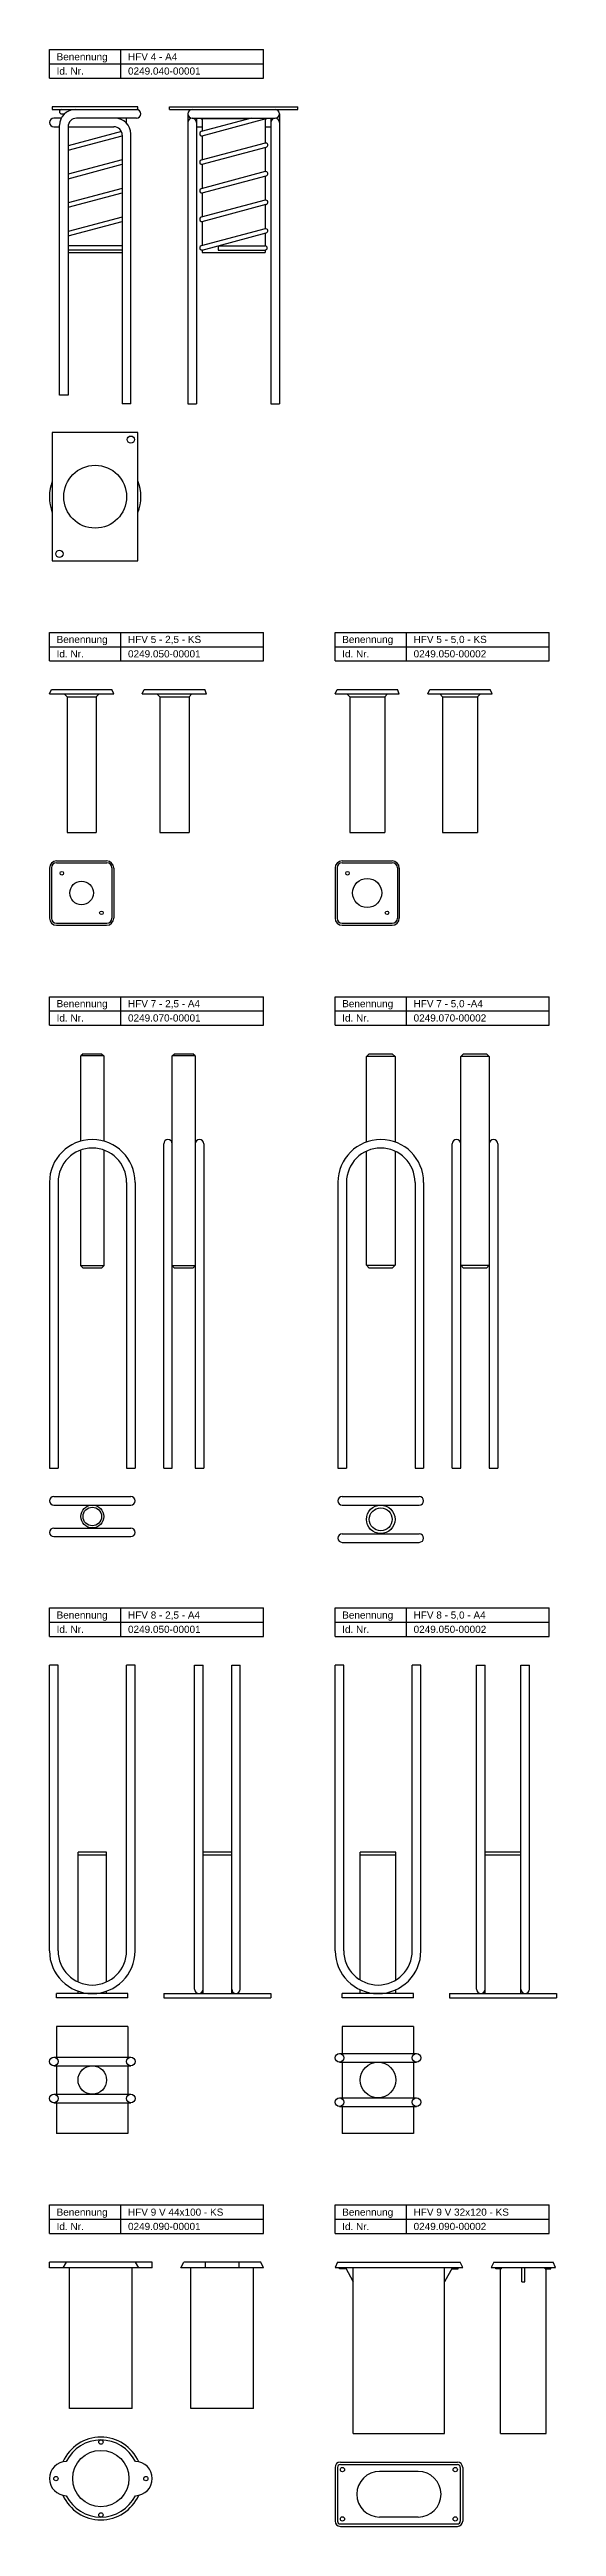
# Model space of a CAD drawing. Header units: millimetres. Extents: x 77 to 507, y 249 to 2936.
# Drawn here: x 77 to 432, y 249 to 1983 of the extents above; entities that cross this region are included whole.
import ezdxf

# ---------------------------------------------------------------- set-up
doc = ezdxf.new("R2010")
doc.units = ezdxf.units.MM
doc.header["$LTSCALE"] = 15
doc.layers.add('HALFEN', color=2, linetype='CONTINUOUS')
doc.styles.add('ARIAL50', font='ARIAL.TTF', dxfattribs={"height": 5})

msp = doc.modelspace()

# ---------------------------------------------------------------- texts
at = {"layer": 'HALFEN', "style": 'ARIAL50'}
for s, p in [('Benennung', (82.2, 1975.7)), ('HFV 4 - A4', (132.2, 1975.7)), ('Id. Nr.', (82.2, 1965.7)), ('0249.040-00001', (132.2, 1965.7)), ('Benennung', (82.2, 1567.8)), ('Id. Nr.', (82.2, 1557.7)), ('0249.050-00001', (132.2, 1557.7)), ('HFV 5 - 2,5 - KS', (132.2, 1567.8)), ('Benennung', (282.2, 1567.8)), ('Id. Nr.', (282.2, 1557.7)), ('0249.050-00002', (332.2, 1557.7)), ('HFV 5 - 5,0 - KS', (332.2, 1567.8)), ('Benennung', (82.2, 1312.8)), ('Id. Nr.', (82.2, 1302.8)), ('0249.070-00001', (132.2, 1302.8)), ('HFV 7 - 2,5 - A4', (132.2, 1312.8)), ('Benennung', (282.2, 1312.8)), ('Id. Nr.', (282.2, 1302.8)), ('0249.070-00002', (332.2, 1302.8)), ('HFV 7 - 5,0 -A4', (332.2, 1312.8)), ('Benennung', (82.2, 884.8)), ('HFV 8 - 2,5 - A4', (132.2, 884.8)), ('Benennung', (282.2, 884.8)), ('HFV 8 - 5,0 - A4', (332.2, 884.8)), ('Id. Nr.', (82.2, 874.8)), ('0249.050-00001', (132.2, 874.8)), ('Id. Nr.', (282.2, 874.8)), ('0249.050-00002', (332.2, 874.8)), ('Benennung', (82.2, 466.8)), ('HFV 9 V 44x100 - KS', (132.2, 466.8)), ('Benennung', (282.2, 466.8)), ('HFV 9 V 32x120 - KS', (332.2, 466.8)), ('Id. Nr.', (82.2, 456.8)), ('0249.090-00001', (132.2, 456.8)), ('Id. Nr.', (282.2, 456.8)), ('0249.090-00002', (332.2, 456.8))]:
    msp.add_text(s, height=5, dxfattribs=at).set_placement(p)

# ---------------------------------------------------------------- linework, layer by layer
at = {"layer": 'HALFEN'}
for p, q in [((77.2, 1983.2), (227.2, 1983.2)), ((77.2, 1963.2), (77.2, 1983.2)), ((127.2, 1963.2), (127.2, 1983.2)), ((227.2, 1963.2), (227.2, 1983.2)), ((77.2, 1973.2), (227.2, 1973.2)), ((77.2, 1963.2), (227.2, 1963.2)), ((139.2, 1943.2), (79.2, 1943.2)), ((79.2, 1943.2), (79.2, 1941.2)), ((139.2, 1941.2), (139.2, 1943.2)), ((161.2, 1941.2), (161.2, 1943.2)), ((161.2, 1943.2), (251.2, 1943.2)), ((251.2, 1941.2), (251.2, 1943.2)), ((79.2, 1941.2), (139.2, 1941.2)), ((85.5, 1935.2), (80.2, 1935.2)), ((80.2, 1929.2), (84.2, 1929.2)), ((84.2, 1741.2), (84.2, 1930.2)), ((85.7, 1941.2), (132.7, 1941.2)), ((85.7, 1941.2), (85.7, 1941.2)), ((85.7, 1938.2), (85.7, 1938.2)), ((85.7, 1938.2), (87.7, 1938.2)), ((90.2, 1929.2), (90.2, 1741.2)), ((90.2, 1929.2), (122.2, 1929.2)), ((127.6, 1925.9), (90.2, 1915.9)), ((138.2, 1935.2), (96.2, 1935.2)), ((131.2, 1931.8), (131.2, 1935.2)), ((132.7, 1941.2), (132.7, 1941.2)), ((161.2, 1941.2), (251.2, 1941.2)), ((174.2, 1938.2), (174.2, 1735.2)), ((177.2, 1935.2), (235.2, 1935.2)), ((180.2, 1935.2), (180.2, 1735.2)), ((180.2, 1929.2), (184.2, 1929.2)), ((218.7, 1935.2), (183.5, 1925.8)), ((184.2, 1922.9), (229, 1934.9)), ((216.6, 1934.7), (184.2, 1934.7)), ((184.2, 1934.7), (184.2, 1926)), ((216.6, 1934.7), (216.6, 1935.2)), ((228.2, 1934.7), (228.2, 1917.8)), ((228.2, 1929.2), (232.2, 1929.2)), ((232.2, 1935.2), (232.2, 1735.2)), ((238.2, 1938.2), (238.2, 1735.2)), ((90.2, 1912.8), (128.2, 1922.9)), ((128.2, 1923.2), (128.2, 1735.2)), ((134.2, 1735.2), (134.2, 1924.2)), ((228.2, 1917.8), (183.5, 1905.8)), ((184.2, 1922.9), (184.2, 1906)), ((184.2, 1902.9), (229, 1914.9)), ((228.2, 1914.7), (228.2, 1897.8)), ((128.2, 1906), (90.2, 1895.9)), ((90.2, 1892.8), (128.2, 1902.9)), ((228.2, 1897.8), (183.5, 1885.8)), ((184.2, 1902.9), (184.2, 1886)), ((184.2, 1882.9), (229, 1894.9)), ((228.2, 1894.7), (228.2, 1877.8)), ((128.2, 1886), (90.2, 1875.9)), ((90.2, 1872.8), (128.2, 1882.9)), ((228.2, 1877.8), (183.5, 1865.8)), ((184.2, 1882.9), (184.2, 1866)), ((184.2, 1862.9), (229, 1874.9)), ((228.2, 1874.7), (228.2, 1857.8)), ((128.2, 1866), (90.2, 1855.9)), ((90.2, 1852.8), (128.2, 1862.9)), ((228.2, 1857.8), (183.5, 1845.8)), ((184.2, 1862.9), (184.2, 1846)), ((128.2, 1845.9), (90.2, 1845.9)), ((128.2, 1842.9), (90.2, 1842.9)), ((90.2, 1841.2), (128.2, 1841.2)), ((184.2, 1842.9), (229, 1854.9)), ((184.2, 1842.9), (184.2, 1841.2)), ((184.2, 1841.2), (228.2, 1841.2)), ((195.3, 1845.9), (228.2, 1845.9)), ((195.3, 1845.9), (195.3, 1842.9)), ((195.3, 1842.9), (228.2, 1842.9)), ((228.2, 1854.7), (228.2, 1845.9)), ((228.2, 1842.9), (228.2, 1841.2)), ((90.2, 1741.2), (84.2, 1741.2)), ((134.2, 1735.2), (128.2, 1735.2)), ((174.2, 1735.2), (180.2, 1735.2)), ((232.2, 1735.2), (238.2, 1735.2)), ((77.2, 1575.2), (227.2, 1575.2)), ((77.2, 1555.2), (77.2, 1575.2)), ((77.2, 1565.2), (227.2, 1565.2)), ((127.2, 1555.2), (127.2, 1575.2)), ((227.2, 1555.2), (227.2, 1575.2)), ((277.2, 1575.2), (427.2, 1575.2)), ((277.2, 1555.2), (277.2, 1575.2)), ((277.2, 1565.2), (427.2, 1565.2)), ((327.2, 1555.2), (327.2, 1575.2)), ((427.2, 1555.2), (427.2, 1575.2)), ((77.2, 1555.2), (227.2, 1555.2)), ((277.2, 1555.2), (427.2, 1555.2)), ((77.2, 1532.2), (78.6, 1535.2)), ((77.2, 1532.2), (122.2, 1532.2)), ((78.6, 1535.2), (120.9, 1535.2)), ((89.5, 1530.2), (87.5, 1532.2)), ((89.5, 1530.2), (89.5, 1435.2)), ((89.5, 1530.2), (110, 1530.2)), ((110, 1530.2), (112, 1532.2)), ((110, 1530.2), (110, 1435.2)), ((122.2, 1532.2), (120.9, 1535.2)), ((142.2, 1532.2), (143.6, 1535.2)), ((142.2, 1532.2), (187.2, 1532.2)), ((143.6, 1535.2), (185.9, 1535.2)), ((154.5, 1530.2), (152.5, 1532.2)), ((154.5, 1530.2), (154.5, 1435.2)), ((154.5, 1530.2), (175, 1530.2)), ((175, 1530.2), (177, 1532.2)), ((175, 1530.2), (175, 1435.2)), ((187.2, 1532.2), (185.9, 1535.2)), ((277.2, 1532.2), (278.6, 1535.2)), ((277.2, 1532.2), (322.2, 1532.2)), ((278.6, 1535.2), (320.9, 1535.2)), ((287.5, 1530.2), (285.5, 1532.2)), ((287.5, 1530.2), (312, 1530.2)), ((287.5, 1530.2), (287.5, 1435.2)), ((312, 1530.2), (314, 1532.2)), ((312, 1530.2), (312, 1435.2)), ((322.2, 1532.2), (320.9, 1535.2)), ((342.2, 1532.2), (343.6, 1535.2)), ((342.2, 1532.2), (387.2, 1532.2)), ((343.6, 1535.2), (385.9, 1535.2)), ((352.5, 1530.2), (350.5, 1532.2)), ((352.5, 1530.2), (377, 1530.2)), ((352.5, 1530.2), (352.5, 1435.2)), ((377, 1530.2), (379, 1532.2)), ((377, 1530.2), (377, 1435.2)), ((387.2, 1532.2), (385.9, 1535.2)), ((89.5, 1435.2), (110, 1435.2)), ((154.5, 1435.2), (175, 1435.2)), ((287.5, 1435.2), (312, 1435.2)), ((352.5, 1435.2), (377, 1435.2)), ((77.2, 1410.2), (77.2, 1375.2)), ((78.6, 1410.3), (78.6, 1375.2)), ((82.2, 1415.2), (117.2, 1415.2)), ((82.2, 1413.9), (117.3, 1413.9)), ((120.9, 1410.3), (120.9, 1375.2)), ((122.2, 1410.2), (122.2, 1375.2)), ((277.2, 1410.2), (277.2, 1375.2)), ((278.6, 1410.3), (278.6, 1375.2)), ((282.2, 1415.2), (317.2, 1415.2)), ((282.2, 1413.9), (317.3, 1413.9)), ((320.9, 1410.3), (320.9, 1375.2)), ((322.2, 1410.2), (322.2, 1375.2)), ((82.2, 1371.6), (117.3, 1371.6)), ((82.2, 1370.2), (117.2, 1370.2)), ((282.2, 1371.6), (317.3, 1371.6)), ((282.2, 1370.2), (317.2, 1370.2)), ((77.2, 1320.2), (227.2, 1320.2)), ((77.2, 1300.2), (77.2, 1320.2)), ((127.2, 1300.2), (127.2, 1320.2)), ((227.2, 1300.2), (227.2, 1320.2)), ((277.2, 1320.2), (427.2, 1320.2)), ((277.2, 1300.2), (277.2, 1320.2)), ((327.2, 1300.2), (327.2, 1320.2)), ((427.2, 1300.2), (427.2, 1320.2)), ((77.2, 1310.2), (227.2, 1310.2)), ((277.2, 1310.2), (427.2, 1310.2)), ((77.2, 1300.2), (227.2, 1300.2)), ((277.2, 1300.2), (427.2, 1300.2)), ((100.7, 1280.2), (99.2, 1278.8)), ((115.2, 1278.8), (99.2, 1278.8)), ((99.2, 1219.2), (99.2, 1278.8)), ((100.7, 1280.2), (113.7, 1280.2)), ((113.7, 1280.2), (115.2, 1278.8)), ((115.2, 1278.8), (115.2, 1219.2)), ((163.2, 1278.8), (164.7, 1280.2)), ((163.2, 990.2), (163.2, 1278.8)), ((179.2, 1278.8), (163.2, 1278.8)), ((164.7, 1280.2), (177.7, 1280.2)), ((179.2, 1278.8), (177.7, 1280.2)), ((179.2, 1278.8), (179.2, 990.2)), ((299.2, 1278.2), (301.2, 1280.2)), ((319.2, 1278.2), (299.2, 1278.2)), ((299.2, 1218.5), (299.2, 1278.2)), ((301.2, 1280.2), (317.2, 1280.2)), ((317.2, 1280.2), (319.2, 1278.2)), ((319.2, 1278.2), (319.2, 1218.5)), ((365.2, 1278.2), (367.2, 1280.2)), ((365.2, 990.2), (365.2, 1278.2)), ((385.2, 1278.2), (365.2, 1278.2)), ((367.2, 1280.2), (383.2, 1280.2)), ((383.2, 1280.2), (385.2, 1278.2)), ((385.2, 1278.2), (385.2, 990.2)), ((157.2, 990.2), (157.2, 1217.2)), ((185.2, 1217.2), (185.2, 990.2)), ((359.2, 990.2), (359.2, 1217.2)), ((391.2, 1217.2), (391.2, 990.2)), ((99.2, 1131.8), (99.2, 1212.9)), ((115.2, 1212.9), (115.2, 1131.8)), ((299.2, 1132.2), (299.2, 1212.1)), ((319.2, 1212.1), (319.2, 1132.2)), ((77.2, 1190.2), (77.2, 990.2)), ((83.2, 1190.2), (83.2, 990.2)), ((131.2, 1190.2), (131.2, 990.2)), ((137.2, 1190.2), (137.2, 990.2)), ((279.2, 1190.2), (279.2, 990.2)), ((285.2, 1190.2), (285.2, 990.2)), ((333.2, 1190.2), (333.2, 990.2)), ((339.2, 1190.2), (339.2, 990.2)), ((115.2, 1131.8), (99.2, 1131.8)), ((100.7, 1130.2), (99.2, 1131.8)), ((113.7, 1130.2), (100.7, 1130.2)), ((115.2, 1131.8), (113.7, 1130.2)), ((179.2, 1131.8), (163.2, 1131.8)), ((163.2, 1131.8), (164.7, 1130.2)), ((177.7, 1130.2), (164.7, 1130.2)), ((177.7, 1130.2), (179.2, 1131.8)), ((299.2, 1132.2), (319.2, 1132.2)), ((301.2, 1130.2), (299.2, 1132.2)), ((317.2, 1130.2), (301.2, 1130.2)), ((319.2, 1132.2), (317.2, 1130.2)), ((365.2, 1132.2), (385.2, 1132.2)), ((367.2, 1130.2), (365.2, 1132.2)), ((383.2, 1130.2), (367.2, 1130.2)), ((385.2, 1132.2), (383.2, 1130.2)), ((77.2, 990.2), (83.2, 990.2)), ((131.2, 990.2), (137.2, 990.2)), ((157.2, 990.2), (163.2, 990.2)), ((179.2, 990.2), (185.2, 990.2)), ((279.2, 990.2), (285.2, 990.2)), ((333.2, 990.2), (339.2, 990.2)), ((359.2, 990.2), (365.2, 990.2)), ((385.2, 990.2), (391.2, 990.2)), ((80.2, 970.2), (134.2, 970.2)), ((80.2, 964.2), (134.2, 964.2)), ((282.2, 970.2), (336.2, 970.2)), ((282.2, 964.2), (336.2, 964.2)), ((80.2, 948.2), (134.2, 948.2)), ((80.2, 942.2), (134.2, 942.2)), ((282.2, 944.2), (336.2, 944.2)), ((282.2, 938.2), (336.2, 938.2)), ((77.2, 892.3), (227.2, 892.3)), ((77.2, 872.3), (77.2, 892.3)), ((127.2, 872.3), (127.2, 892.3)), ((227.2, 872.3), (227.2, 892.3)), ((277.2, 892.3), (427.2, 892.3)), ((277.2, 872.3), (277.2, 892.3)), ((327.2, 872.3), (327.2, 892.3)), ((427.2, 872.3), (427.2, 892.3)), ((77.2, 882.3), (227.2, 882.3)), ((77.2, 872.3), (227.2, 872.3)), ((277.2, 882.3), (427.2, 882.3)), ((277.2, 872.3), (427.2, 872.3)), ((77.2, 652.3), (77.2, 852.3)), ((83.2, 852.3), (77.2, 852.3)), ((83.2, 652.3), (83.2, 852.3)), ((131.2, 652.3), (131.2, 852.3)), ((137.2, 852.3), (131.2, 852.3)), ((137.2, 652.3), (137.2, 852.3)), ((178.8, 852.3), (184.8, 852.3)), ((178.8, 625.3), (178.8, 852.3)), ((184.8, 622.3), (184.8, 852.3)), ((204.8, 622.3), (204.8, 852.3)), ((204.8, 852.3), (210.8, 852.3)), ((210.8, 625.3), (210.8, 852.3)), ((277.2, 652.3), (277.2, 852.3)), ((283.3, 852.3), (277.2, 852.3)), ((283.3, 652.3), (283.3, 852.3)), ((331.3, 652.3), (331.3, 852.3)), ((337.3, 852.3), (331.3, 852.3)), ((337.3, 652.3), (337.3, 852.3)), ((376.3, 625.3), (376.3, 852.3)), ((376.3, 852.3), (382.3, 852.3)), ((382.3, 622.3), (382.3, 852.3)), ((407.3, 622.3), (407.3, 852.3)), ((407.3, 852.3), (413.3, 852.3)), ((413.3, 625.3), (413.3, 852.3)), ((117.2, 721.3), (97.3, 721.3)), ((97.3, 630.4), (97.3, 721.3)), ((117.2, 719.3), (97.3, 719.3)), ((117.2, 630.4), (117.2, 721.3)), ((204.8, 721.3), (184.8, 721.3)), ((204.8, 719.3), (184.8, 719.3)), ((294.8, 631.8), (294.8, 721.3)), ((319.8, 721.3), (294.8, 721.3)), ((319.8, 719.3), (294.8, 719.3)), ((319.8, 631.8), (319.8, 721.3)), ((407.3, 721.3), (382.3, 721.3)), ((407.3, 719.3), (382.3, 719.3)), ((294.8, 622.3), (294.8, 625)), ((319.8, 622.3), (319.8, 625)), ((132.2, 622.3), (82.2, 622.3)), ((82.2, 619.3), (82.2, 622.3)), ((132.2, 619.3), (82.2, 619.3)), ((97.3, 622.3), (97.3, 624)), ((117.2, 622.3), (117.2, 624)), ((132.2, 619.3), (132.2, 622.3)), ((157.2, 622.3), (157.2, 619.3)), ((157.2, 622.3), (232.2, 622.3)), ((157.2, 619.3), (232.2, 619.3)), ((232.2, 622.3), (232.2, 619.3)), ((332.2, 622.3), (282.2, 622.3)), ((282.2, 619.3), (282.2, 622.3)), ((332.2, 619.3), (282.2, 619.3)), ((332.2, 619.3), (332.2, 622.3)), ((357.3, 622.3), (432.3, 622.3)), ((357.3, 622.3), (357.3, 619.3)), ((357.3, 619.3), (432.3, 619.3)), ((432.3, 622.3), (432.3, 619.3)), ((82.2, 599.3), (82.2, 577.8)), ((132.2, 599.3), (82.2, 599.3)), ((132.2, 599.3), (132.2, 577.8)), ((332.2, 599.3), (282.2, 599.3)), ((282.2, 599.3), (282.2, 580.3)), ((332.2, 599.3), (332.2, 580.3)), ((80.2, 577.8), (134.2, 577.8)), ((280.3, 580.3), (334.3, 580.3)), ((280.3, 574.3), (334.3, 574.3)), ((282.2, 574.3), (282.2, 549.3)), ((332.2, 574.3), (332.2, 549.3)), ((80.2, 571.8), (134.2, 571.8)), ((82.2, 571.8), (82.2, 551.8)), ((132.2, 571.8), (132.2, 551.8)), ((80.2, 551.8), (134.2, 551.8)), ((80.2, 545.8), (134.2, 545.8)), ((82.2, 545.8), (82.2, 524.3)), ((132.2, 545.8), (132.2, 524.3)), ((280.3, 549.3), (334.3, 549.3)), ((280.3, 543.3), (334.3, 543.3)), ((282.2, 543.3), (282.2, 524.3)), ((332.2, 543.3), (332.2, 524.3)), ((132.2, 524.3), (82.2, 524.3)), ((332.2, 524.3), (282.2, 524.3)), ((77.2, 474.3), (227.2, 474.3)), ((77.2, 454.3), (77.2, 474.3)), ((127.2, 454.3), (127.2, 474.3)), ((227.2, 454.3), (227.2, 474.3)), ((277.2, 474.3), (427.2, 474.3)), ((277.2, 454.3), (277.2, 474.3)), ((327.2, 454.3), (327.2, 474.3)), ((427.2, 454.3), (427.2, 474.3)), ((77.2, 464.3), (227.2, 464.3)), ((77.2, 454.3), (227.2, 454.3)), ((277.2, 464.3), (427.2, 464.3)), ((277.2, 454.3), (427.2, 454.3)), ((149.2, 434.3), (77.2, 434.3)), ((77.2, 430.3), (77.2, 434.3)), ((86.7, 430.3), (89.1, 434.3)), ((139.8, 430.3), (137.4, 434.3)), ((149.2, 430.3), (149.2, 434.3)), ((169.2, 430.3), (171.2, 434.3)), ((225.2, 434.3), (171.2, 434.3)), ((186.5, 430.3), (186.5, 434.3)), ((210, 430.3), (210, 434.3)), ((227.2, 430.3), (225.2, 434.3)), ((278.9, 434.3), (277.2, 430.5)), ((278.9, 434.3), (364.9, 434.3)), ((366.6, 430.5), (364.9, 434.3)), ((388.3, 434.3), (386.6, 430.5)), ((388.3, 434.3), (429.9, 434.3)), ((431.6, 430.5), (429.9, 434.3)), ((149.2, 430.3), (77.2, 430.3)), ((91.2, 331.8), (91.2, 430.3)), ((135.2, 331.8), (135.2, 430.3)), ((227.2, 430.3), (169.2, 430.3)), ((176.2, 331.8), (176.2, 430.3)), ((220.2, 331.8), (220.2, 430.3)), ((277.2, 430.5), (366.6, 430.5)), ((280.4, 429.5), (280.4, 430.5)), ((284.4, 429.5), (280.4, 429.5)), ((284.4, 430.5), (289.9, 420.5)), ((284.4, 429.5), (284.4, 430.5)), ((289.9, 314.3), (289.9, 430.5)), ((353.9, 314.3), (353.9, 430.5)), ((359.4, 430.5), (353.9, 420.5)), ((359.4, 429.5), (359.4, 430.5)), ((359.4, 429.5), (363.4, 429.5)), ((363.4, 429.5), (363.4, 430.5)), ((386.6, 430.5), (431.6, 430.5)), ((389.8, 429.5), (389.8, 430.5)), ((393.8, 429.5), (389.8, 429.5)), ((393.1, 314.3), (393.1, 429.5)), ((393.8, 429.5), (393.8, 430.5)), ((408.1, 420.5), (408.1, 430.5)), ((408.1, 420.5), (410.1, 420.5)), ((410.1, 420.5), (410.1, 430.5)), ((424.4, 429.5), (424.4, 430.5)), ((424.4, 429.5), (428.4, 429.5)), ((425.1, 314.3), (425.1, 429.5)), ((428.4, 429.5), (428.4, 430.5)), ((135.2, 331.8), (91.2, 331.8)), ((220.2, 331.8), (176.2, 331.8)), ((289.9, 314.3), (353.9, 314.3)), ((393.1, 314.3), (425.1, 314.3)), ((277.2, 290.6), (277.2, 253)), ((278.9, 290.6), (278.9, 253)), ((280.9, 294.3), (362.9, 294.3)), ((280.9, 292.6), (362.9, 292.6)), ((335.4, 287.8), (308.4, 287.8)), ((364.9, 290.6), (364.9, 253)), ((366.6, 290.6), (366.6, 253)), ((280.9, 251), (362.9, 251)), ((280.9, 249.3), (362.9, 249.3)), ((335.4, 255.8), (308.4, 255.8))]:
    msp.add_line(p, q, dxfattribs=at)
msp.add_lwpolyline([(139.2, 1715.2), (79.2, 1715.2), (79.2, 1625.2), (139.2, 1625.2)], close=True, dxfattribs=at)
for centre, radius in [((134.2, 1710.2), 2.5), ((109.2, 1670.2), 22), ((84.2, 1630.2), 2.5), ((85.9, 1406.6), 1.25), ((285.9, 1406.6), 1.25), ((99.7, 1392.8), 8.25), ((299.7, 1392.8), 10.2), ((113.6, 1378.9), 1.25), ((313.6, 1378.9), 1.25), ((107.2, 956.3), 8), ((107.2, 956.3), 6.5), ((309.2, 954.3), 10), ((309.2, 954.3), 8), ((80.2, 574.8), 3), ((134.2, 574.8), 3), ((280.3, 577.3), 3), ((307.3, 561.8), 12.5), ((334.3, 577.3), 3), ((107.2, 561.8), 10), ((80.2, 548.8), 3), ((134.2, 548.8), 3), ((280.3, 546.3), 3), ((334.3, 546.3), 3), ((113.2, 282.8), 19.7), ((113.2, 308.3), 1.5), ((81.7, 282.8), 1.5), ((144.7, 282.8), 1.5), ((282.4, 289.1), 1.5), ((361.4, 289.1), 1.5), ((113.2, 257.3), 1.5), ((282.4, 254.5), 1.5), ((361.4, 254.5), 1.5)]:
    msp.add_circle(centre, radius, dxfattribs=at)
for centre, radius, start, end in [((80.2, 1932.2), 3, 90, 270), ((95.2, 1930.2), 11, 90, 180), ((85.7, 1939.7), 1.5, 90, 270), ((96.2, 1929.2), 6, 90, 180), ((122.2, 1923.2), 6, 0, 90), ((123.2, 1924.2), 11, 0, 90), ((138.2, 1938.2), 3, 270, 90), ((177.2, 1938.2), 3, 90, 270), ((177.2, 1932.2), 3, 0, 180), ((183.9, 1924.4), 1.5, 104.9748, 284.9748), ((184.2, 1936.2), 1.55, 219.8, 270), ((228.6, 1936.3), 1.5, 284.9748, 312.9686), ((235.2, 1932.2), 3, 0, 180), ((235.2, 1938.2), 3, 270, 90), ((228.6, 1916.3), 1.5, 284.9748, 104.9748), ((183.9, 1904.4), 1.5, 104.9748, 284.9748), ((228.6, 1896.3), 1.5, 284.9748, 104.9748), ((183.9, 1884.4), 1.5, 104.9748, 284.9748), ((228.6, 1876.3), 1.5, 284.9748, 104.9748), ((183.9, 1864.4), 1.5, 104.9748, 284.9748), ((228.6, 1856.3), 1.5, 284.9748, 104.9748), ((183.9, 1844.4), 1.5, 104.9748, 284.9748), ((228.2, 1844.4), 1.47, 270, 90), ((109.2, 1670.2), 32, 159.6359, 200.3641), ((109.2, 1670.2), 32, 339.6359, 20.3641), ((82.2, 1410.2), 5, 90, 180), ((82.2, 1410.3), 3.6, 90, 180), ((117.2, 1410.2), 5, 0, 90), ((117.3, 1410.3), 3.6, 360, 90), ((282.2, 1410.2), 5, 90, 180), ((282.2, 1410.3), 3.6, 90, 180), ((317.2, 1410.2), 5, 0, 90), ((317.3, 1410.3), 3.6, 360, 90), ((82.2, 1375.2), 5, 180, 270), ((82.2, 1375.2), 3.6, 180, 270), ((117.2, 1375.2), 5, 270, 0), ((117.3, 1375.2), 3.6, 270, 360), ((282.2, 1375.2), 5, 180, 270), ((282.2, 1375.2), 3.6, 180, 270), ((317.2, 1375.2), 5, 270, 0), ((317.3, 1375.2), 3.6, 270, 360), ((107.2, 1190.2), 30, 0, 180), ((107.2, 1190.2), 24, 0, 180), ((160.2, 1217.2), 3, 0, 180), ((182.2, 1217.2), 3, 0, 180), ((309.2, 1190.2), 30, 0, 180), ((309.2, 1190.2), 24, 0, 180), ((362.2, 1217.2), 3, 0, 180), ((388.2, 1217.2), 3, 0, 180), ((80.2, 967.2), 3, 90, 270), ((134.2, 967.2), 3, 270, 90), ((282.2, 967.2), 3, 90, 270), ((336.2, 967.2), 3, 270, 90), ((80.2, 945.2), 3, 90, 270), ((134.2, 945.2), 3, 270, 90), ((282.2, 941.2), 3, 90, 270), ((336.2, 941.2), 3, 270, 90), ((107.2, 652.3), 30, 180, 0), ((107.2, 652.3), 24, 180, 0), ((307.3, 652.3), 30, 180, 0), ((307.3, 652.3), 24, 180, 0), ((181.8, 625.3), 3, 180, 0), ((207.8, 625.3), 3, 180, 0), ((379.3, 625.3), 3, 180, 0), ((410.3, 625.3), 3, 180, 0), ((113.2, 282.8), 29, 23.8636, 156.1364), ((113.2, 282.8), 27, 26.3843, 153.6157), ((89.2, 282.8), 12, 90.8953, 269.1047), ((137.2, 282.8), 12, 270.8953, 89.1047), ((280.9, 290.6), 3.7, 90, 180), ((280.9, 290.6), 2, 90, 180), ((308.4, 271.8), 16, 90, 270), ((335.4, 271.8), 16, 270, 90), ((362.9, 290.6), 3.7, 360, 90), ((362.9, 290.6), 2, 0, 90), ((113.2, 282.8), 29, 203.8636, 336.1364), ((113.2, 282.8), 27, 206.3843, 333.6157), ((280.9, 253), 3.7, 180, 270), ((280.9, 253), 2, 180, 270), ((362.9, 253), 2, 270, 0), ((362.9, 253), 3.7, 270, 360)]:
    msp.add_arc(centre, radius, start, end, dxfattribs=at)

msp.set_redraw_order([(e.dxf.handle, doc.entitydb.next_handle()) for e in msp.query("TEXT MTEXT ATTDEF DIMENSION ARC_DIMENSION")])  # texts and dimensions are drawn at this point

doc.saveas('drawing.dxf')
